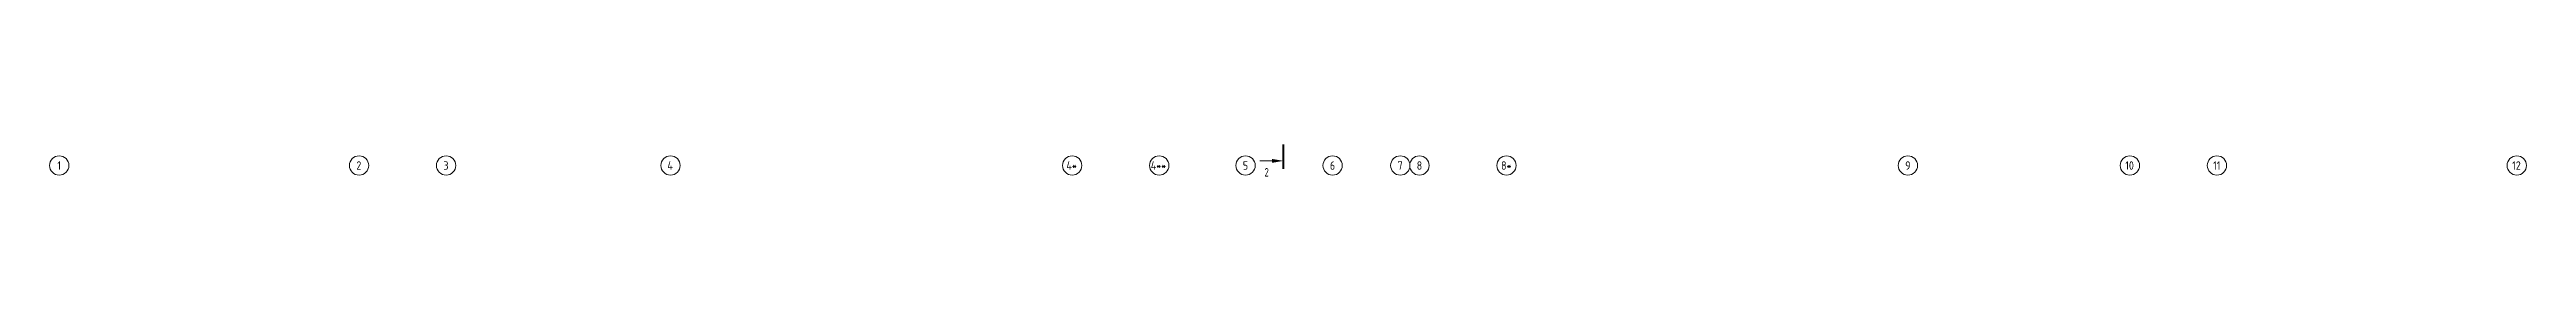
# Model space of a CAD drawing. Header units: millimetres. Extents: x -515342 to 330399, y -224905 to 507333.
# Drawn here: x -359607 to -257177, y 477632 to 478960 of the extents above; entities that cross this region are included whole.
import ezdxf

# ---------------------------------------------------------------- set-up
doc = ezdxf.new("R2010")
doc.units = ezdxf.units.MM
doc.layers.add('Оси', color=7, linetype='Continuous', lineweight=0)
doc.layers.add('Разрезы', color=7, linetype='Continuous', lineweight=0)
doc.styles.add('GOST Common', font='', dxfattribs={"width": 0.9, "height": 350})
doc.styles.add('GOST Common_5', font='', dxfattribs={"width": 0.9, "height": 3.5})
doc.styles.get('GOST Common').set_extended_font_data('GOST Common')
doc.styles.get('GOST Common_5').set_extended_font_data('GOST Common')

msp = doc.modelspace()

# ---------------------------------------------------------------- texts
at = {"layer": 'Оси', "char_height": 350, "attachment_point": 1, "style": 'GOST Common'}
for s, insert, width in [('\\fGOST Common|b0|i0|c204|p34|;\\W.9;1', (-359285.2331, 478261.9629), 187.594875), ('\\fGOST Common|b0|i0|c204|p34|;\\W.9;2', (-346920.7831, 478261.9629), 274.177125), ('\\fGOST Common|b0|i0|c204|p34|;\\W.9;3', (-343318.0831, 478261.9629), 266.961937), ('\\fGOST Common|b0|i0|c204|p34|;\\W.9;4', (-334055.6331, 478261.9629), 310.253062), ('4*', (-317555.8831, 478261.9629), 577.215), ('4**', (-314066.1331, 478261.9629), 844.176937), ('\\fGOST Common|b0|i0|c204|p34|;\\W.9;5', (-310260.7831, 478261.9629), 274.177125), ('\\fGOST Common|b0|i0|c204|p34|;\\W.9;6', (-306660.7831, 478261.9629), 274.177125), ('\\fGOST Common|b0|i0|c204|p34|;\\W.9;7', (-303860.7831, 478261.9629), 274.177125), ('\\fGOST Common|b0|i0|c204|p34|;\\W.9;8', (-303070.7831, 478261.9629), 274.177125), ('8*', (-299581.0331, 478261.9629), 541.139062), ('\\fGOST Common|b0|i0|c204|p34|;\\W.9;9', (-282870.7831, 478261.9629), 274.177125), ('10', (-273768.1831, 478261.9629), 461.772), ('11', (-270132.6331, 478261.9629), 375.18975), ('12', (-257768.1831, 478261.9629), 461.772)]:
    msp.add_mtext(s, dxfattribs=dict(at, insert=insert, width=width))
at = {"layer": 'Разрезы', "insert": (-309366.0973, 477981.8105), "char_height": 350, "width": 243.713, "attachment_point": 1, "style": 'GOST Common_5'}
msp.add_mtext('\\fGOST Common|b0|i0|c204|p34|;\\W.8;2', dxfattribs=at)

# ---------------------------------------------------------------- blocks, each defined once
blk = doc.blocks.new('Ось сетки - Круг_Ø8 мм-6577-О_АР_П_Крыша')
at = {"layer": 'Оси'}
for start, end in [(360, 180), (180, 360)]:
    blk.add_arc((0, 0), 4, start, end, dxfattribs=at)
blk = doc.blocks.new('Разрез - Номер вида сзади_3_5 мм-64069-О_АР_П_Крыша')
at = {"layer": 'Разрезы'}
for points in [[(9.8, 0.4), (9.8, -0.4), (-0.3, -0.4), (-0.3, 0.4)], [(2.2, -4.7), (3, 0), (3.8, -4.7)]]:
    blk.add_hatch(color=256, dxfattribs=at).paths.add_polyline_path(points)
at = {"layer": 'Разрезы', "lineweight": 20}
blk.add_line((3, -3), (3, -9.7), dxfattribs=at)

# ---------------------------------------------------------------- block references
at = {"layer": 'Оси', "xscale": 99.99999999999993, "yscale": 99.99999999999993, "zscale": 99.99999999999993}
for p in [(-359207.0024, 478089.4295), (-346807.0024, 478089.4295), (-343207.0024, 478089.4295), (-333927.0024, 478089.4295), (-317317.0024, 478089.4295), (-313717.0024, 478089.4295), (-310147.0024, 478089.4295), (-306547.0024, 478089.4295), (-303747.0024, 478089.4295), (-302957.0024, 478089.4295), (-299357.0024, 478089.4295), (-282757.0024, 478089.4295), (-273577.0024, 478089.4295), (-269977.0024, 478089.4295), (-257577.0024, 478089.4295)]:
    msp.add_blockref('Ось сетки - Круг_Ø8 мм-6577-О_АР_П_Крыша', p, dxfattribs=at)
at = {"layer": 'Разрезы', "extrusion": (0, 0, -1), "xscale": 99.99999999999993, "yscale": 99.99999999999993, "zscale": 99.99999999999993, "rotation": 90.00000000000053}
msp.add_blockref('Разрез - Номер вида сзади_3_5 мм-64069-О_АР_П_Крыша', (308580.2969, 477980.1032), dxfattribs=at)

msp.set_redraw_order([(e.dxf.handle, doc.entitydb.next_handle()) for e in msp.query("TEXT MTEXT ATTDEF DIMENSION ARC_DIMENSION")])  # texts and dimensions are drawn at this point

doc.saveas('drawing.dxf')
